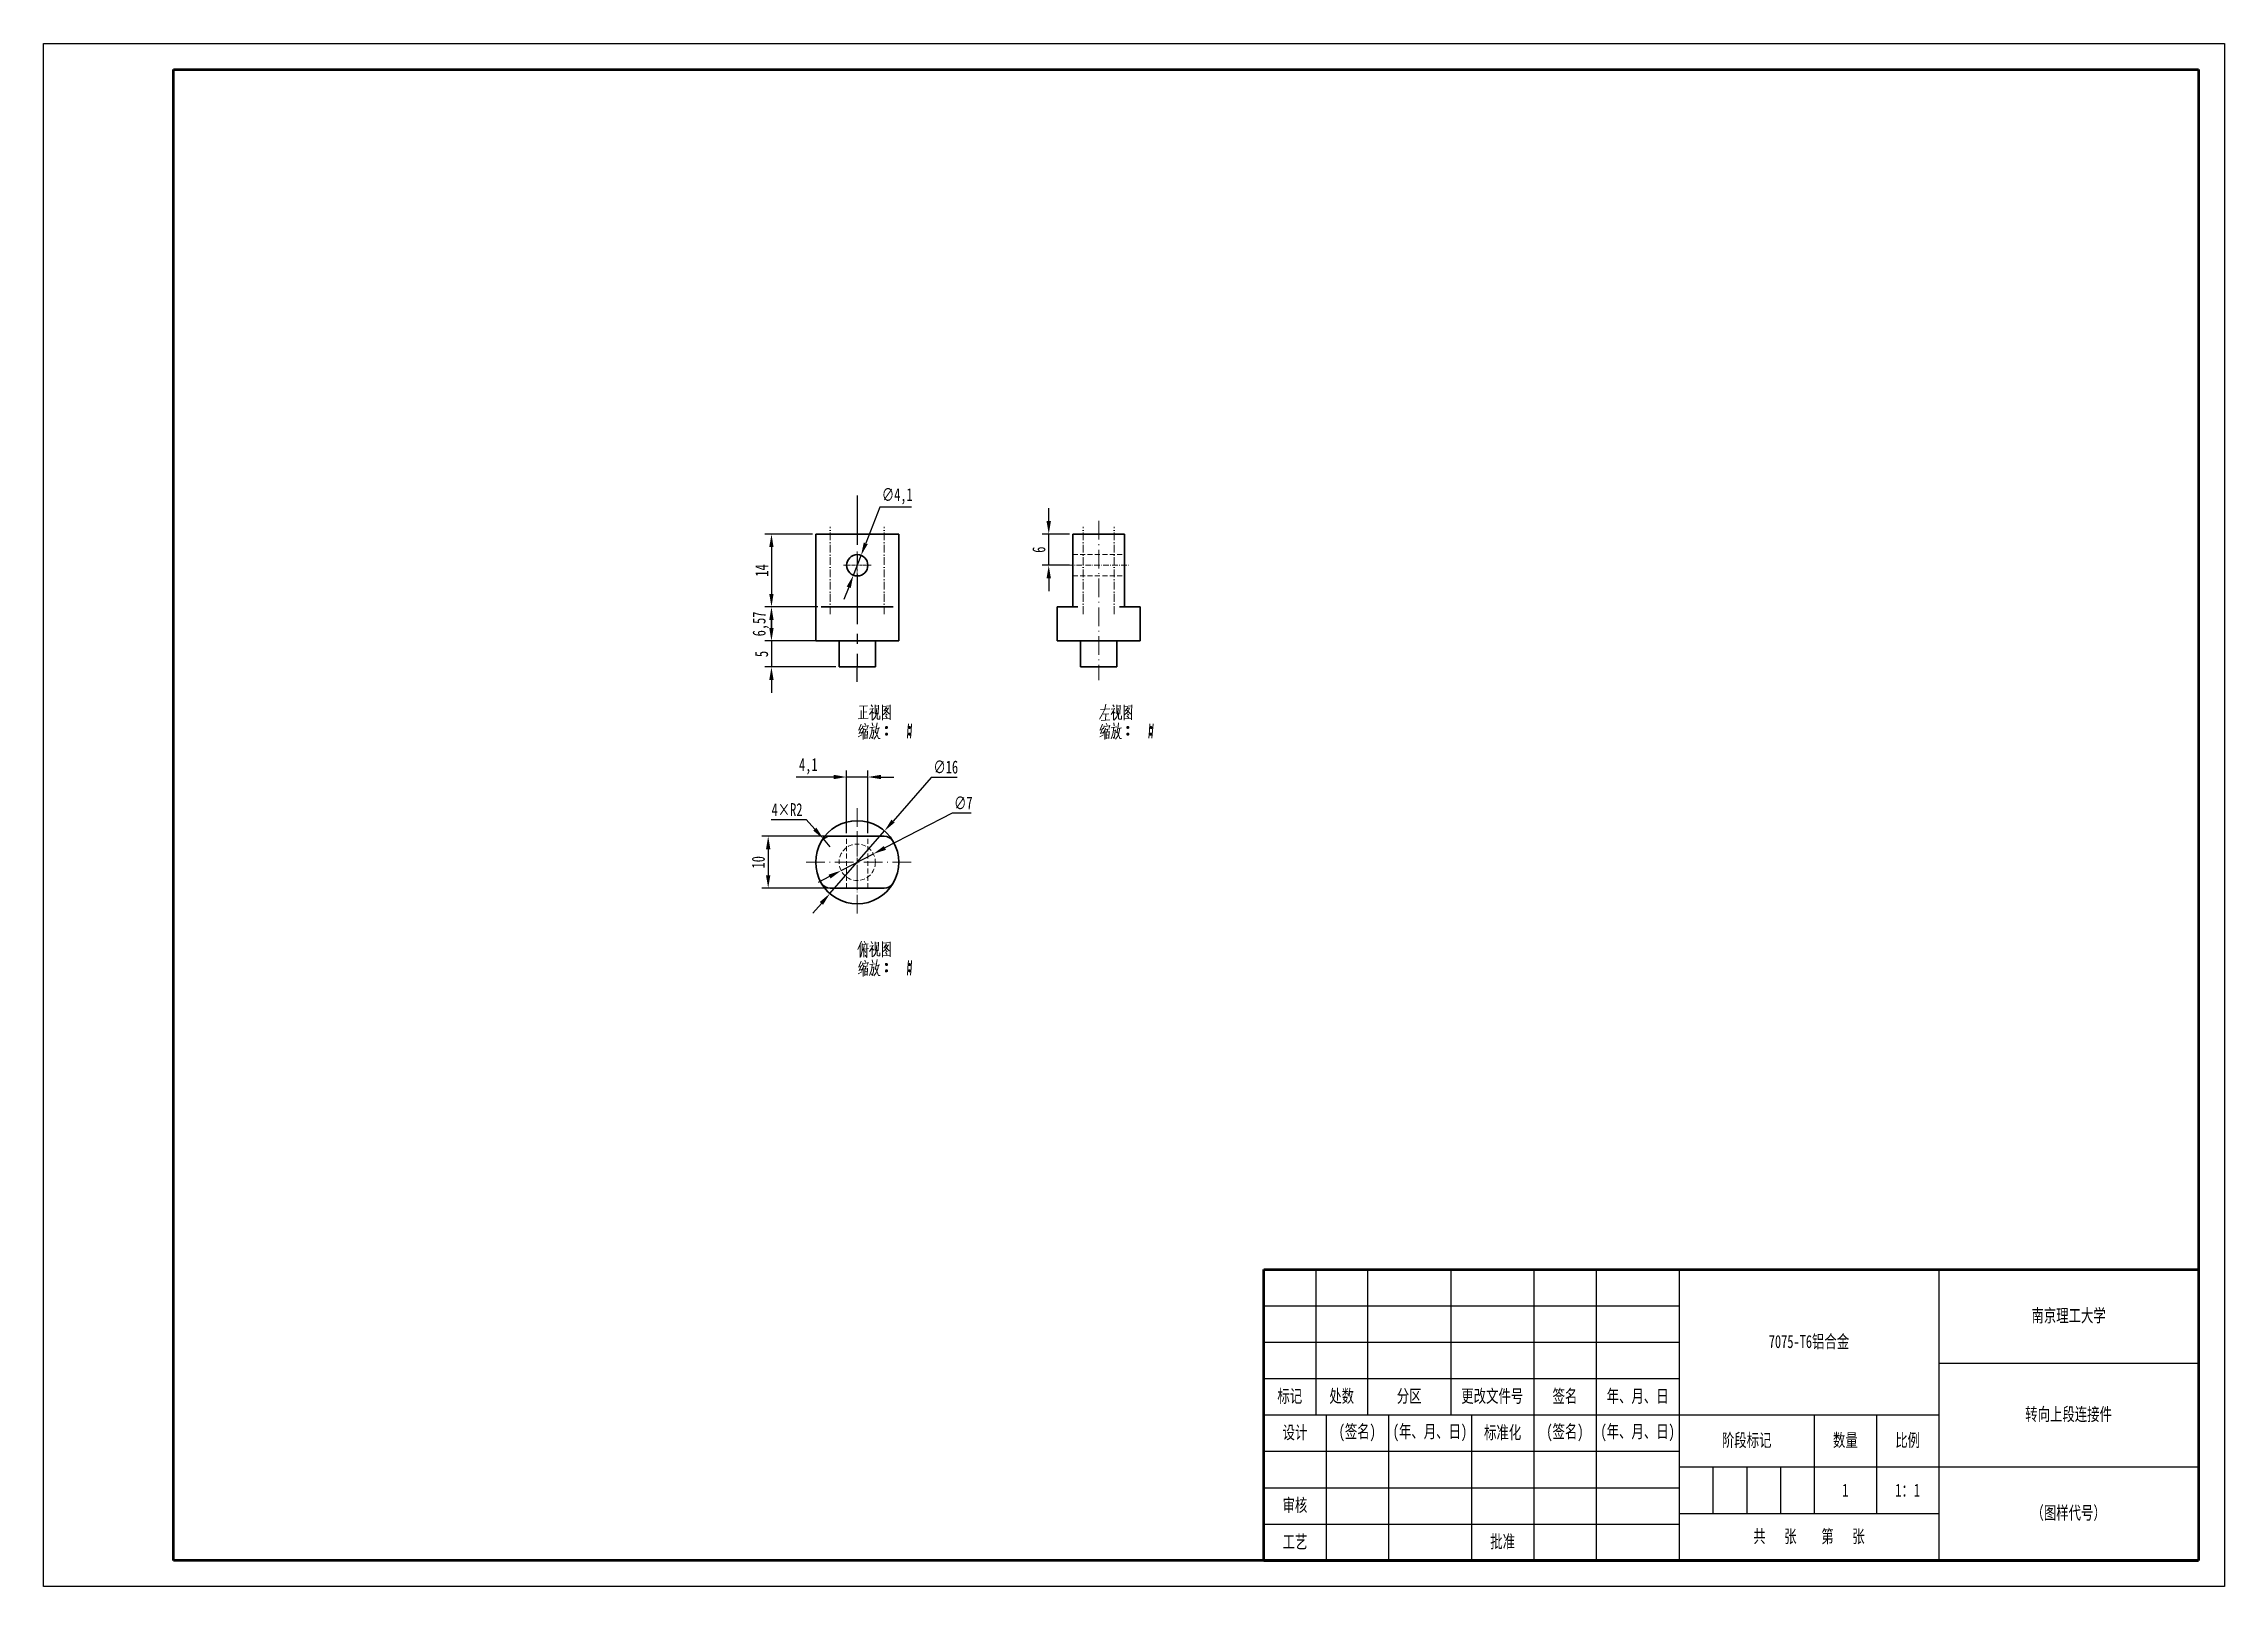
# Model space of a CAD drawing. Header units: millimetres. Extents: x 1050 to 2021, y 766 to 1186.
# Drawn here: x 1050 to 1470, y 765.6 to 1062.6 of the extents above; entities that cross this region are included whole.
import ezdxf

# ---------------------------------------------------------------- set-up
doc = ezdxf.new("R2010")
doc.units = ezdxf.units.MM
doc.header["$LTSCALE"] = 0.3
for name, pattern in [('CENTER', [50.8, 31.75, -6.35, 6.35, -6.35]), ('DASHDOT', [18.5, 12, -3, 0.5, -3]), ('DASHED', [19.05, 12.7, -6.35])]:
    doc.linetypes.add(name, pattern=pattern)
for name, color, linetype, lineweight in [('尺寸线', 3, 'Continuous', 25), ('粗实线', 7, 'Continuous', 50), ('细实线', 7, 'Continuous', 25), ('细文本', 7, 'Continuous', 25), ('细点画线', 1, 'CENTER', 25), ('虚线', 2, 'DASHED', 25)]:
    doc.layers.add(name, color=color, linetype=linetype, lineweight=lineweight)
doc.styles.add('NUT Standard', font='simfang.ttf', dxfattribs={"width": 0.7, "height": 2.5})
doc.dimstyles.new('NUT Standard', dxfattribs={"dimtxt": 2.5, "dimasz": 2.5, "dimexe": 1.25, "dimexo": 0.625, "dimtad": 1, "dimtoh": 1, "dimtxsty": 'NUT Standard', "dimcen": 2.5, "dimadec": 0, "dimazin": 0, "dimtfac": 1, "dimtmove": 0, "dimatfit": 3, "dimfxl": 1, "dimarcsym": 0})

msp = doc.modelspace()

# ---------------------------------------------------------------- texts
at = {"layer": '粗实线', "char_height": 2.5, "attachment_point": 5, "style": 'NUT Standard'}
for s, insert in [('\\pxqc;{\\fFangSong|b0|i0|c134|p49;1}', (1397.042, 784.119)), ('\\pxqc;{\\fFangSong|b0|i0|c134|p49;1：1}', (1409.042, 784.119))]:
    msp.add_mtext_dynamic_manual_height_columns(s, width=12, gutter_width=12.5, heights=[0], dxfattribs=dict(at, insert=insert))
at = {"layer": '细文本', "char_height": 2.5, "attachment_point": 5, "style": 'NUT Standard'}
for s, insert, width in [('{\\fFangSong|b0|i0|c134|p49;南京理工大学}', (1440.042, 817.619), 50), ('7075-T6铝合金', (1390.042, 812.619), 50), ('标记', (1290.042, 802.119), 10), ('处数', (1300.042, 802.119), 10), ('分区', (1313.042, 802.119), 16), ('更改文件号', (1329.042, 802.119), 16), ('签名', (1343.042, 802.119), 12), ('年、月、日', (1357.042, 802.119), 16), ('转向上段连接件', (1440.042, 798.619), 50), ('设计', (1291.042, 795.119), 12), ('(签名)', (1303.042, 795.119), 12), ('(年、月、日)', (1317.042, 795.119), 16), ('标准化', (1331.042, 795.119), 12), ('(签名)', (1343.042, 795.119), 12), ('(年、月、日)', (1357.042, 795.119), 16), ('阶段标记', (1378.042, 793.619), 26), ('数量', (1397.042, 793.619), 12), ('比例', (1409.042, 793.619), 12), ('审核', (1291.042, 781.119), 12), ('（图样代号）', (1440.042, 779.619), 50), ('工艺', (1291.042, 774.119), 12), ('批准', (1331.042, 774.119), 12), ('共   张    第   张', (1390.042, 775.119), 50)]:
    msp.add_mtext(s, dxfattribs=dict(at, insert=insert, width=width))

# ---------------------------------------------------------------- blocks, each defined once
blk = doc.blocks.new('*D5')
at = {"layer": 'Defpoints', "color": 0, "transparency": 16777216}
for p in [(1203.24, 947.62), (1190.22, 942.62), (1203.24, 942.62)]:
    blk.add_point(p, dxfattribs=at)
at = {"layer": '尺寸线', "color": 0, "lineweight": -2, "transparency": 16777216}
for p, q in [((1190.22, 950.12), (1190.22, 952.62)), ((1202.61, 947.62), (1188.97, 947.62)), ((1190.22, 947.62), (1190.22, 942.62)), ((1202.61, 942.62), (1188.97, 942.62)), ((1190.22, 940.12), (1190.22, 937.62))]:
    blk.add_line(p, q, dxfattribs=at)
at = {"layer": '尺寸线', "color": 0, "transparency": 16777216}
for points in [[(1189.8, 950.12), (1190.63, 950.12), (1190.22, 947.62)], [(1189.8, 940.12), (1190.63, 940.12), (1190.22, 942.62)]]:
    blk.add_solid(points, dxfattribs=at)
at = {"layer": '尺寸线', "color": 0, "transparency": 16777216, "insert": (1188.33, 945.12), "char_height": 2.5, "attachment_point": 5, "rotation": 90, "style": 'NUT Standard'}
blk.add_mtext('5', dxfattribs=at)
blk = doc.blocks.new('*D6')
at = {"layer": 'Defpoints', "color": 0, "transparency": 16777216}
for p in [(1199.81, 954.19), (1190.22, 947.62), (1199.81, 947.62)]:
    blk.add_point(p, dxfattribs=at)
at = {"layer": '尺寸线', "color": 0, "lineweight": -2, "transparency": 16777216}
for p, q in [((1199.18, 954.19), (1188.97, 954.19)), ((1190.22, 951.69), (1190.22, 950.12)), ((1199.18, 947.62), (1188.97, 947.62))]:
    blk.add_line(p, q, dxfattribs=at)
at = {"layer": '尺寸线', "color": 0, "transparency": 16777216}
for points in [[(1189.8, 951.69), (1190.63, 951.69), (1190.22, 954.19)], [(1189.8, 950.12), (1190.63, 950.12), (1190.22, 947.62)]]:
    blk.add_solid(points, dxfattribs=at)
at = {"layer": '尺寸线', "color": 0, "transparency": 16777216, "insert": (1188.15, 950.9), "char_height": 2.5, "attachment_point": 5, "rotation": 90, "style": 'NUT Standard'}
blk.add_mtext('6,57', dxfattribs=at)
blk = doc.blocks.new('*D7')
at = {"layer": 'Defpoints', "color": 0, "transparency": 16777216}
for p in [(1198.74, 968.19), (1190.22, 954.19), (1198.74, 954.19)]:
    blk.add_point(p, dxfattribs=at)
at = {"layer": '尺寸线', "color": 0, "lineweight": -2, "transparency": 16777216}
for p, q in [((1198.11, 968.19), (1188.97, 968.19)), ((1190.22, 965.69), (1190.22, 956.69)), ((1198.11, 954.19), (1188.97, 954.19))]:
    blk.add_line(p, q, dxfattribs=at)
at = {"layer": '尺寸线', "color": 0, "transparency": 16777216}
for points in [[(1189.8, 965.69), (1190.63, 965.69), (1190.22, 968.19)], [(1189.8, 956.69), (1190.63, 956.69), (1190.22, 954.19)]]:
    blk.add_solid(points, dxfattribs=at)
at = {"layer": '尺寸线', "color": 0, "transparency": 16777216, "insert": (1188.34, 961.19), "char_height": 2.5, "attachment_point": 5, "rotation": 90, "style": 'NUT Standard'}
blk.add_mtext('14', dxfattribs=at)
blk = doc.blocks.new('*D8')
at = {"layer": 'Defpoints', "color": 0, "transparency": 16777216}
for p in [(1207.48, 964.1), (1206, 960.28)]:
    blk.add_point(p, dxfattribs=at)
at = {"layer": '尺寸线', "color": 0, "lineweight": -2, "transparency": 16777216}
for p, q in [((1211.07, 973.38), (1208.38, 966.43)), ((1217.2, 973.38), (1211.07, 973.38)), ((1206, 960.28), (1207.48, 964.1)), ((1205.09, 957.95), (1204.19, 955.61))]:
    blk.add_line(p, q, dxfattribs=at)
at = {"layer": '尺寸线', "color": 0, "transparency": 16777216}
for points in [[(1207.99, 966.58), (1208.77, 966.28), (1207.48, 964.1)], [(1204.71, 958.1), (1205.48, 957.8), (1206, 960.28)]]:
    blk.add_solid(points, dxfattribs=at)
at = {"layer": '尺寸线', "color": 0, "transparency": 16777216, "insert": (1214.45, 975.47), "char_height": 2.5, "attachment_point": 5, "style": 'NUT Standard'}
blk.add_mtext('∅4,1', dxfattribs=at)
blk = doc.blocks.new('*D9')
at = {"layer": 'Defpoints', "color": 0, "transparency": 16777216}
for p in [(1243.62, 968.19), (1248.24, 968.19), (1248.24, 962.19)]:
    blk.add_point(p, dxfattribs=at)
at = {"layer": '尺寸线', "color": 0, "lineweight": -2, "transparency": 16777216}
for p, q in [((1243.62, 970.69), (1243.62, 973.19)), ((1247.62, 968.19), (1242.37, 968.19)), ((1243.62, 962.19), (1243.62, 968.19)), ((1247.62, 962.19), (1242.37, 962.19)), ((1243.62, 959.69), (1243.62, 957.19))]:
    blk.add_line(p, q, dxfattribs=at)
at = {"layer": '尺寸线', "color": 0, "transparency": 16777216}
for points in [[(1243.2, 970.69), (1244.04, 970.69), (1243.62, 968.19)], [(1243.2, 959.69), (1244.04, 959.69), (1243.62, 962.19)]]:
    blk.add_solid(points, dxfattribs=at)
at = {"layer": '尺寸线', "color": 0, "transparency": 16777216, "insert": (1241.73, 965.19), "char_height": 2.5, "attachment_point": 5, "rotation": 90, "style": 'NUT Standard'}
blk.add_mtext('6', dxfattribs=at)
blk = doc.blocks.new('*D10')
at = {"layer": 'Defpoints', "color": 0, "transparency": 16777216}
for p in [(1211.99, 911.05), (1201.48, 898.99)]:
    blk.add_point(p, dxfattribs=at)
at = {"layer": '尺寸线', "color": 0, "lineweight": -2, "transparency": 16777216}
for p, q in [((1220.98, 921.37), (1213.63, 912.94)), ((1225.97, 921.37), (1220.98, 921.37)), ((1201.48, 898.99), (1211.99, 911.05)), ((1199.84, 897.11), (1198.2, 895.22))]:
    blk.add_line(p, q, dxfattribs=at)
at = {"layer": '尺寸线', "color": 0, "transparency": 16777216}
for points in [[(1213.32, 913.21), (1213.95, 912.67), (1211.99, 911.05)], [(1199.52, 897.38), (1200.15, 896.83), (1201.48, 898.99)]]:
    blk.add_solid(points, dxfattribs=at)
at = {"layer": '尺寸线', "color": 0, "transparency": 16777216, "insert": (1223.79, 923.34), "char_height": 2.5, "attachment_point": 5, "style": 'NUT Standard'}
blk.add_mtext('∅16', dxfattribs=at)
blk = doc.blocks.new('*D11')
at = {"layer": 'Defpoints', "color": 0, "transparency": 16777216}
for p in [(1203.63, 903.42), (1209.85, 906.63)]:
    blk.add_point(p, dxfattribs=at)
at = {"layer": '尺寸线', "color": 0, "lineweight": -2, "transparency": 16777216}
for p, q in [((1225.01, 914.47), (1212.07, 907.78)), ((1228.7, 914.47), (1225.01, 914.47)), ((1203.63, 903.42), (1209.85, 906.63)), ((1201.41, 902.27), (1199.19, 901.12))]:
    blk.add_line(p, q, dxfattribs=at)
at = {"layer": '尺寸线', "color": 0, "transparency": 16777216}
for points in [[(1211.87, 908.15), (1212.26, 907.41), (1209.85, 906.63)], [(1201.21, 902.64), (1201.6, 901.9), (1203.63, 903.42)]]:
    blk.add_solid(points, dxfattribs=at)
at = {"layer": '尺寸线', "color": 0, "transparency": 16777216, "insert": (1227.17, 916.43), "char_height": 2.5, "attachment_point": 5, "style": 'NUT Standard'}
blk.add_mtext('∅7', dxfattribs=at)
blk = doc.blocks.new('*D12')
at = {"layer": 'Defpoints', "color": 0, "transparency": 16777216}
for p in [(1204.69, 921.43), (1204.69, 910.02), (1208.79, 910.02)]:
    blk.add_point(p, dxfattribs=at)
at = {"layer": '尺寸线', "color": 0, "lineweight": -2, "transparency": 16777216}
for p, q in [((1202.19, 921.43), (1194.95, 921.43)), ((1204.69, 910.65), (1204.69, 922.68)), ((1208.79, 921.43), (1204.69, 921.43)), ((1208.79, 910.65), (1208.79, 922.68)), ((1211.29, 921.43), (1213.79, 921.43))]:
    blk.add_line(p, q, dxfattribs=at)
at = {"layer": '尺寸线', "color": 0, "transparency": 16777216}
for points in [[(1202.19, 921.85), (1202.19, 921.02), (1204.69, 921.43)], [(1211.29, 921.85), (1211.29, 921.02), (1208.79, 921.43)]]:
    blk.add_solid(points, dxfattribs=at)
at = {"layer": '尺寸线', "color": 0, "transparency": 16777216, "insert": (1197.32, 923.5), "char_height": 2.5, "attachment_point": 5, "style": 'NUT Standard'}
blk.add_mtext('4,1', dxfattribs=at)
blk = doc.blocks.new('*D13')
at = {"layer": 'Defpoints', "color": 0, "transparency": 16777216}
for p in [(1200.22, 909.52), (1201.54, 908.02)]:
    blk.add_point(p, dxfattribs=at)
at = {"layer": '尺寸线', "color": 0, "lineweight": -2, "transparency": 16777216}
for p, q in [((1190.14, 913.28), (1196.92, 913.28)), ((1196.92, 913.28), (1198.57, 911.4)), ((1201.54, 908.02), (1200.22, 909.52))]:
    blk.add_line(p, q, dxfattribs=at)
at = {"layer": '尺寸线', "color": 0, "transparency": 16777216}
blk.add_solid([(1198.88, 911.68), (1198.25, 911.13), (1200.22, 909.52)], dxfattribs=at)
at = {"layer": '尺寸线', "color": 0, "transparency": 16777216, "insert": (1193.22, 915.15), "char_height": 2.5, "attachment_point": 5, "style": 'NUT Standard'}
blk.add_mtext('4×R2', dxfattribs=at)
blk = doc.blocks.new('*D14')
at = {"layer": 'Defpoints', "color": 0, "transparency": 16777216}
for p in [(1206.74, 910.02), (1189.59, 900.02), (1206.74, 900.02)]:
    blk.add_point(p, dxfattribs=at)
at = {"layer": '尺寸线', "color": 0, "lineweight": -2, "transparency": 16777216}
for p, q in [((1206.11, 910.02), (1188.34, 910.02)), ((1189.59, 907.52), (1189.59, 902.52)), ((1206.11, 900.02), (1188.34, 900.02))]:
    blk.add_line(p, q, dxfattribs=at)
at = {"layer": '尺寸线', "color": 0, "transparency": 16777216}
for points in [[(1189.17, 907.52), (1190.01, 907.52), (1189.59, 910.02)], [(1189.17, 902.52), (1190.01, 902.52), (1189.59, 900.02)]]:
    blk.add_solid(points, dxfattribs=at)
at = {"layer": '尺寸线', "color": 0, "transparency": 16777216, "insert": (1187.7, 905.02), "char_height": 2.5, "attachment_point": 5, "rotation": 90, "style": 'NUT Standard'}
blk.add_mtext('10', dxfattribs=at)

# ---------------------------------------------------------------- dimensions: what is measured, and where the dimension line sits
at = {"layer": '尺寸线'}
for p1, p2, picture, middle in [((1205.996, 960.278), (1207.476, 964.102), '*D8', (1214.447, 973.383)), ((1201.481, 898.99), (1211.991, 911.054), '*D10', (1223.787, 921.375)), ((1203.627, 903.415), (1209.845, 906.629), '*D11', (1227.167, 914.469))]:
    dim = msp.add_diameter_dim_2p(p1=p1, p2=p2, dimstyle='NUT Standard', dxfattribs=at)
    dim.commit()
    dim.dimension.update_dxf_attribs({"geometry": picture, "text_midpoint": middle, "dimtype": 163})
for p1, p2, distance, picture, middle in [((1248.241, 962.19), (1248.241, 968.19), 4.62, '*D9', (1241.732, 965.19)), ((1198.736, 968.19), (1198.736, 954.19), -8.518, '*D7', (1188.343, 961.19)), ((1199.808, 954.19), (1199.808, 947.617), -9.59, '*D6', (1188.15, 950.904)), ((1203.236, 947.617), (1203.236, 942.617), -13.018, '*D5', (1188.329, 945.117)), ((1208.786, 910.022), (1204.686, 910.022), -11.413, '*D12', (1197.316, 923.503)), ((1206.736, 910.022), (1206.736, 900.022), -17.146, '*D14', (1187.7, 905.022))]:
    dim = msp.add_aligned_dim(p1=p1, p2=p2, distance=distance, dimstyle='NUT Standard', dxfattribs=at)
    dim.commit()
    dim.dimension.update_dxf_attribs({"geometry": picture, "text_midpoint": middle})
dim = msp.add_radius_dim(center=(1201.54, 908.022), mpoint=(1200.219, 909.524), text='4×<>', dimstyle='NUT Standard', dxfattribs=at)
dim.commit()
dim.dimension.update_dxf_attribs({"geometry": '*D13', "text_midpoint": (1193.216, 915.153)})

# ---------------------------------------------------------------- linework, layer by layer
for p, q in [((1050.042, 1062.619), (1470.042, 1062.619)), ((1050.042, 765.619), (1050.042, 1062.619)), ((1470.042, 1062.619), (1470.042, 765.619)), ((1470.042, 765.619), (1050.042, 765.619))]:
    msp.add_line(p, q)
at = {"color": 7, "lineweight": 35}
for p, q in [((1199.808, 968.19), (1198.736, 968.19)), ((1198.736, 954.19), (1198.736, 968.19)), ((1201.54, 968.19), (1199.808, 968.19)), ((1211.932, 968.19), (1201.54, 968.19)), ((1213.664, 968.19), (1211.932, 968.19)), ((1214.736, 968.19), (1213.664, 968.19)), ((1214.736, 954.19), (1214.736, 968.19)), ((1248.241, 954.19), (1248.241, 968.19)), ((1249.241, 968.19), (1248.241, 968.19)), ((1257.241, 968.19), (1249.241, 968.19)), ((1258.241, 968.19), (1257.241, 968.19)), ((1258.241, 954.19), (1258.241, 968.19)), ((1198.736, 954.19), (1198.736, 947.617)), ((1199.808, 954.19), (1213.664, 954.19)), ((1214.736, 954.19), (1214.736, 947.617)), ((1245.241, 954.19), (1249.241, 954.19)), ((1245.241, 947.617), (1245.241, 954.19)), ((1257.241, 954.19), (1261.241, 954.19)), ((1261.241, 947.617), (1261.241, 954.19)), ((1214.736, 947.617), (1198.736, 947.617)), ((1203.236, 947.617), (1203.236, 942.617)), ((1210.236, 947.617), (1210.236, 942.617)), ((1253.241, 947.617), (1245.241, 947.617)), ((1249.741, 947.617), (1249.741, 942.617)), ((1261.241, 947.617), (1253.241, 947.617)), ((1256.741, 947.617), (1256.741, 942.617)), ((1203.236, 942.617), (1210.236, 942.617)), ((1249.741, 942.617), (1253.241, 942.617)), ((1253.241, 942.617), (1256.741, 942.617)), ((1211.932, 910.022), (1201.54, 910.022)), ((1211.932, 900.022), (1201.54, 900.022))]:
    msp.add_line(p, q, dxfattribs=at)
at = {"color": 7, "lineweight": 13}
for points in [[(1206.911, 932.642), (1208.871, 932.747)], [(1207.191, 935.057), (1208.696, 935.127)], [(1207.471, 934.252), (1207.471, 932.677)], [(1207.961, 935.057), (1207.961, 933.902), (1207.961, 932.712)], [(1207.961, 933.937), (1208.591, 934.007)], [(1209.781, 934.672), (1209.606, 934.182), (1209.116, 933.447)], [(1209.151, 934.462), (1209.711, 934.532)], [(1209.431, 935.337), (1209.711, 934.917)], [(1209.606, 934.182), (1209.606, 932.397)], [(1209.606, 934.007), (1209.921, 933.692)], [(1209.711, 932.397), (1209.991, 932.677)], [(1209.991, 932.677), (1210.236, 933.027)], [(1210.201, 935.302), (1210.201, 933.622)], [(1210.866, 935.127), (1210.201, 935.057)], [(1210.411, 933.657), (1210.236, 933.027)], [(1210.516, 934.707), (1210.411, 933.657)], [(1210.551, 932.677), (1210.551, 933.762)], [(1210.691, 932.572), (1210.551, 932.677)], [(1211.111, 932.572), (1210.691, 932.572)], [(1210.796, 933.552), (1210.866, 935.232)], [(1211.111, 933.202), (1211.111, 932.572)], [(1211.636, 935.337), (1211.636, 933.867), (1211.636, 932.362)], [(1211.636, 935.302), (1211.636, 933.902), (1211.636, 932.502)], [(1213.106, 935.162), (1211.636, 935.022)], [(1211.636, 932.607), (1213.001, 932.712)], [(1211.706, 933.412), (1212.196, 933.832)], [(1212.406, 934.882), (1211.846, 934.077)], [(1212.161, 934.322), (1212.861, 933.587)], [(1212.161, 933.237), (1212.511, 932.852)], [(1212.196, 934.532), (1212.651, 934.602)], [(1212.196, 933.832), (1212.406, 934.112)], [(1212.266, 933.622), (1212.511, 933.342)], [(1212.406, 934.112), (1212.756, 934.742)], [(1212.861, 933.587), (1213.036, 933.622)], [(1213.071, 932.432), (1213.071, 932.537), (1213.001, 932.712)], [(1213.071, 932.537), (1213.071, 933.902), (1213.106, 935.302)], [(1253.941, 933.447), (1253.381, 932.572)], [(1253.591, 934.427), (1255.411, 934.567)], [(1253.696, 932.327), (1255.411, 932.432)], [(1254.396, 934.497), (1253.941, 933.447)], [(1254.081, 933.517), (1255.166, 933.622)], [(1254.606, 935.442), (1254.396, 934.497)], [(1254.606, 933.552), (1254.571, 932.362)], [(1256.286, 934.672), (1256.111, 934.182), (1255.621, 933.447)], [(1255.656, 934.462), (1256.216, 934.532)], [(1255.936, 935.337), (1256.216, 934.917)], [(1256.111, 934.182), (1256.111, 932.397)], [(1256.111, 934.007), (1256.426, 933.692)], [(1256.216, 932.397), (1256.496, 932.677)], [(1256.496, 932.677), (1256.741, 933.027)], [(1256.706, 935.302), (1256.706, 933.622)], [(1257.371, 935.127), (1256.706, 935.057)], [(1256.916, 933.657), (1256.741, 933.027)], [(1257.021, 934.707), (1256.916, 933.657)], [(1257.056, 932.677), (1257.056, 933.762)], [(1257.196, 932.572), (1257.056, 932.677)], [(1257.616, 932.572), (1257.196, 932.572)], [(1257.301, 933.552), (1257.371, 935.232)], [(1257.616, 933.202), (1257.616, 932.572)], [(1258.141, 935.337), (1258.141, 933.867), (1258.141, 932.362)], [(1258.141, 935.302), (1258.141, 933.902), (1258.141, 932.502)], [(1259.611, 935.162), (1258.141, 935.022)], [(1258.141, 932.607), (1259.506, 932.712)], [(1258.211, 933.412), (1258.701, 933.832)], [(1258.911, 934.882), (1258.351, 934.077)], [(1258.666, 934.322), (1259.366, 933.587)], [(1258.666, 933.237), (1259.016, 932.852)], [(1258.701, 934.532), (1259.156, 934.602)], [(1258.701, 933.832), (1258.911, 934.112)], [(1258.771, 933.622), (1259.016, 933.342)], [(1258.911, 934.112), (1259.261, 934.742)], [(1259.366, 933.587), (1259.541, 933.622)], [(1259.576, 932.432), (1259.576, 932.537), (1259.506, 932.712)], [(1259.576, 932.537), (1259.576, 933.902), (1259.611, 935.302)], [(1206.946, 929.142), (1207.646, 929.527)], [(1207.401, 930.577), (1206.981, 930.437)], [(1207.471, 931.592), (1207.016, 930.507)], [(1207.051, 929.807), (1207.576, 929.982)], [(1207.541, 930.822), (1207.086, 929.807)], [(1207.856, 930.297), (1207.541, 929.807)], [(1207.786, 931.277), (1207.681, 930.717)], [(1207.786, 931.137), (1208.836, 931.277)], [(1208.031, 930.857), (1207.856, 930.297)], [(1207.891, 930.367), (1207.891, 928.652)], [(1208.101, 930.577), (1208.801, 930.682)], [(1208.171, 931.767), (1208.346, 931.382)], [(1208.171, 930.157), (1208.206, 928.757)], [(1208.171, 930.052), (1208.696, 930.122)], [(1208.206, 929.492), (1208.591, 929.562)], [(1208.661, 929.002), (1208.241, 928.932)], [(1208.416, 930.612), (1208.346, 930.052)], [(1208.731, 930.227), (1208.661, 928.827)], [(1208.871, 931.382), (1208.731, 930.927)], [(1209.641, 930.997), (1209.536, 930.087), (1209.431, 929.667), (1209.116, 928.792)], [(1209.151, 930.927), (1210.201, 931.067)], [(1209.956, 930.507), (1209.851, 929.667), (1209.711, 928.827), (1209.501, 929.107)], [(1209.571, 930.332), (1209.956, 930.402)], [(1209.641, 931.837), (1209.746, 931.277)], [(1210.341, 929.247), (1209.956, 928.722)], [(1210.341, 930.507), (1210.166, 929.947)], [(1210.271, 930.262), (1210.831, 928.827)], [(1210.481, 931.137), (1210.341, 930.507)], [(1210.621, 929.877), (1210.341, 929.247)], [(1210.411, 930.752), (1211.111, 930.892)], [(1210.551, 931.872), (1210.481, 931.137)], [(1210.831, 930.822), (1210.621, 929.877)], [(1210.831, 928.827), (1211.146, 928.827)], [(1212.161, 930.962), (1212.546, 930.962)], [(1212.161, 929.702), (1212.546, 929.702)], [(1212.196, 931.067), (1212.511, 931.067)], [(1212.196, 930.822), (1212.511, 930.822)], [(1212.196, 929.807), (1212.511, 929.807)], [(1212.196, 929.562), (1212.511, 929.562)], [(1216.606, 931.697), (1216.501, 930.297), (1216.396, 928.897)], [(1216.606, 930.962), (1216.991, 930.962)], [(1216.606, 929.702), (1216.991, 929.702)], [(1216.641, 931.067), (1216.956, 931.067)], [(1216.641, 930.822), (1216.956, 930.822)], [(1216.641, 929.807), (1216.956, 929.807)], [(1216.641, 929.562), (1216.956, 929.562)], [(1217.201, 931.697), (1217.096, 930.297), (1216.991, 928.897)], [(1253.451, 929.142), (1254.151, 929.527)], [(1253.906, 930.577), (1253.486, 930.437)], [(1253.976, 931.592), (1253.521, 930.507)], [(1253.556, 929.807), (1254.081, 929.982)], [(1254.046, 930.822), (1253.591, 929.807)], [(1254.361, 930.297), (1254.046, 929.807)], [(1254.291, 931.277), (1254.186, 930.717)], [(1254.291, 931.137), (1255.341, 931.277)], [(1254.536, 930.857), (1254.361, 930.297)], [(1254.396, 930.367), (1254.396, 928.652)], [(1254.606, 930.577), (1255.306, 930.682)], [(1254.676, 931.767), (1254.851, 931.382)], [(1254.676, 930.157), (1254.711, 928.757)], [(1254.676, 930.052), (1255.201, 930.122)], [(1254.711, 929.492), (1255.096, 929.562)], [(1255.166, 929.002), (1254.746, 928.932)], [(1254.921, 930.612), (1254.851, 930.052)], [(1255.236, 930.227), (1255.166, 928.827)], [(1255.376, 931.382), (1255.236, 930.927)], [(1256.146, 930.997), (1256.041, 930.087), (1255.936, 929.667), (1255.621, 928.792)], [(1255.656, 930.927), (1256.706, 931.067)], [(1256.461, 930.507), (1256.356, 929.667), (1256.216, 928.827), (1256.006, 929.107)], [(1256.076, 930.332), (1256.461, 930.402)], [(1256.146, 931.837), (1256.251, 931.277)], [(1256.846, 929.247), (1256.461, 928.722)], [(1256.846, 930.507), (1256.671, 929.947)], [(1256.776, 930.262), (1257.336, 928.827)], [(1256.986, 931.137), (1256.846, 930.507)], [(1257.126, 929.877), (1256.846, 929.247)], [(1256.916, 930.752), (1257.616, 930.892)], [(1257.056, 931.872), (1256.986, 931.137)], [(1257.336, 930.822), (1257.126, 929.877)], [(1257.336, 928.827), (1257.651, 928.827)], [(1258.666, 930.962), (1259.051, 930.962)], [(1258.666, 929.702), (1259.051, 929.702)], [(1258.701, 931.067), (1259.016, 931.067)], [(1258.701, 930.822), (1259.016, 930.822)], [(1258.701, 929.807), (1259.016, 929.807)], [(1258.701, 929.562), (1259.016, 929.562)], [(1263.111, 931.697), (1263.006, 930.297), (1262.901, 928.897)], [(1263.111, 930.962), (1263.496, 930.962)], [(1263.111, 929.702), (1263.496, 929.702)], [(1263.146, 931.067), (1263.461, 931.067)], [(1263.146, 930.822), (1263.461, 930.822)], [(1263.146, 929.807), (1263.461, 929.807)], [(1263.146, 929.562), (1263.461, 929.562)], [(1263.706, 931.697), (1263.601, 930.297), (1263.496, 928.897)], [(1207.541, 889.847), (1206.841, 888.237)], [(1207.296, 889.182), (1207.296, 887.957), (1207.296, 886.697)], [(1207.576, 887.432), (1207.401, 886.802)], [(1207.681, 888.062), (1207.576, 887.432)], [(1207.716, 889.357), (1207.681, 888.062)], [(1207.716, 889.112), (1208.836, 889.287)], [(1207.996, 888.482), (1207.751, 888.027)], [(1208.101, 889.007), (1207.996, 888.482)], [(1207.996, 888.482), (1207.996, 886.732)], [(1208.101, 889.812), (1208.311, 889.322)], [(1208.101, 888.307), (1208.906, 888.447)], [(1208.171, 888.062), (1208.311, 887.642)], [(1208.556, 886.697), (1208.276, 887.152)], [(1208.556, 889.112), (1208.556, 887.922), (1208.556, 886.697)], [(1209.781, 889.077), (1209.606, 888.587), (1209.116, 887.852)], [(1209.151, 888.867), (1209.711, 888.937)], [(1209.431, 889.742), (1209.711, 889.322)], [(1209.606, 888.587), (1209.606, 886.802)], [(1209.606, 888.412), (1209.921, 888.097)], [(1209.641, 886.242), (1209.746, 885.682)], [(1209.711, 886.802), (1209.991, 887.082)], [(1209.991, 887.082), (1210.236, 887.432)], [(1210.201, 889.707), (1210.201, 888.027)], [(1210.866, 889.532), (1210.201, 889.462)], [(1210.411, 888.062), (1210.236, 887.432)], [(1210.516, 889.112), (1210.411, 888.062)], [(1210.551, 886.277), (1210.481, 885.542)], [(1210.551, 887.082), (1210.551, 888.167)], [(1210.691, 886.977), (1210.551, 887.082)], [(1211.111, 886.977), (1210.691, 886.977)], [(1210.796, 887.957), (1210.866, 889.637)], [(1211.111, 887.607), (1211.111, 886.977)], [(1211.636, 889.742), (1211.636, 888.272), (1211.636, 886.767)], [(1211.636, 889.707), (1211.636, 888.307), (1211.636, 886.907)], [(1213.106, 889.567), (1211.636, 889.427)], [(1211.636, 887.012), (1213.001, 887.117)], [(1211.706, 887.817), (1212.196, 888.237)], [(1212.406, 889.287), (1211.846, 888.482)], [(1212.161, 888.727), (1212.861, 887.992)], [(1212.161, 887.642), (1212.511, 887.257)], [(1212.196, 888.937), (1212.651, 889.007)], [(1212.196, 888.237), (1212.406, 888.517)], [(1212.266, 888.027), (1212.511, 887.747)], [(1212.406, 888.517), (1212.756, 889.147)], [(1212.861, 887.992), (1213.036, 888.027)], [(1213.071, 886.837), (1213.071, 886.942), (1213.001, 887.117)], [(1213.071, 886.942), (1213.071, 888.307), (1213.106, 889.707)], [(1206.946, 883.547), (1207.646, 883.932)], [(1207.401, 884.982), (1206.981, 884.842)], [(1207.471, 885.997), (1207.016, 884.912)], [(1207.051, 884.212), (1207.576, 884.387)], [(1207.541, 885.227), (1207.086, 884.212)], [(1207.856, 884.702), (1207.541, 884.212)], [(1207.786, 885.682), (1207.681, 885.122)], [(1207.786, 885.542), (1208.836, 885.682)], [(1208.031, 885.262), (1207.856, 884.702)], [(1207.891, 884.772), (1207.891, 883.057)], [(1208.101, 884.982), (1208.801, 885.087)], [(1208.171, 886.172), (1208.346, 885.787)], [(1208.171, 884.562), (1208.206, 883.162)], [(1208.171, 884.457), (1208.696, 884.527)], [(1208.206, 883.897), (1208.591, 883.967)], [(1208.661, 883.407), (1208.241, 883.337)], [(1208.416, 885.017), (1208.346, 884.457)], [(1208.731, 884.632), (1208.661, 883.232)], [(1208.871, 885.787), (1208.731, 885.332)], [(1209.641, 885.402), (1209.536, 884.492), (1209.431, 884.072), (1209.116, 883.197)], [(1209.151, 885.332), (1210.201, 885.472)], [(1209.956, 884.912), (1209.851, 884.072), (1209.711, 883.232), (1209.501, 883.512)], [(1209.571, 884.737), (1209.956, 884.807)], [(1210.341, 883.652), (1209.956, 883.127)], [(1210.341, 884.912), (1210.166, 884.352)], [(1210.271, 884.667), (1210.831, 883.232)], [(1210.481, 885.542), (1210.341, 884.912)], [(1210.621, 884.282), (1210.341, 883.652)], [(1210.411, 885.157), (1211.111, 885.297)], [(1210.831, 885.227), (1210.621, 884.282)], [(1210.831, 883.232), (1211.146, 883.232)], [(1212.161, 885.367), (1212.546, 885.367)], [(1212.161, 884.107), (1212.546, 884.107)], [(1212.196, 885.472), (1212.511, 885.472)], [(1212.196, 885.227), (1212.511, 885.227)], [(1212.196, 884.212), (1212.511, 884.212)], [(1212.196, 883.967), (1212.511, 883.967)], [(1216.606, 886.102), (1216.501, 884.702), (1216.396, 883.302)], [(1216.606, 885.367), (1216.991, 885.367)], [(1216.606, 884.107), (1216.991, 884.107)], [(1216.641, 885.472), (1216.956, 885.472)], [(1216.641, 885.227), (1216.956, 885.227)], [(1216.641, 884.212), (1216.956, 884.212)], [(1216.641, 883.967), (1216.956, 883.967)], [(1217.201, 886.102), (1217.096, 884.702), (1216.991, 883.302)]]:
    msp.add_lwpolyline(points, dxfattribs=at)
for points in [[(1212.266, 930.752), (1212.441, 930.752), (1212.546, 930.857), (1212.546, 931.032), (1212.441, 931.137), (1212.266, 931.137), (1212.161, 931.032), (1212.161, 930.857)], [(1212.266, 929.492), (1212.441, 929.492), (1212.546, 929.597), (1212.546, 929.772), (1212.441, 929.877), (1212.266, 929.877), (1212.161, 929.772), (1212.161, 929.597)], [(1216.711, 930.752), (1216.886, 930.752), (1216.991, 930.857), (1216.991, 931.032), (1216.886, 931.137), (1216.711, 931.137), (1216.606, 931.032), (1216.606, 930.857)], [(1216.711, 929.492), (1216.886, 929.492), (1216.991, 929.597), (1216.991, 929.772), (1216.886, 929.877), (1216.711, 929.877), (1216.606, 929.772), (1216.606, 929.597)], [(1258.771, 930.752), (1258.946, 930.752), (1259.051, 930.857), (1259.051, 931.032), (1258.946, 931.137), (1258.771, 931.137), (1258.666, 931.032), (1258.666, 930.857)], [(1258.771, 929.492), (1258.946, 929.492), (1259.051, 929.597), (1259.051, 929.772), (1258.946, 929.877), (1258.771, 929.877), (1258.666, 929.772), (1258.666, 929.597)], [(1263.216, 930.752), (1263.391, 930.752), (1263.496, 930.857), (1263.496, 931.032), (1263.391, 931.137), (1263.216, 931.137), (1263.111, 931.032), (1263.111, 930.857)], [(1263.216, 929.492), (1263.391, 929.492), (1263.496, 929.597), (1263.496, 929.772), (1263.391, 929.877), (1263.216, 929.877), (1263.111, 929.772), (1263.111, 929.597)], [(1212.266, 885.157), (1212.441, 885.157), (1212.546, 885.262), (1212.546, 885.437), (1212.441, 885.542), (1212.266, 885.542), (1212.161, 885.437), (1212.161, 885.262)], [(1212.266, 883.897), (1212.441, 883.897), (1212.546, 884.002), (1212.546, 884.177), (1212.441, 884.282), (1212.266, 884.282), (1212.161, 884.177), (1212.161, 884.002)], [(1216.711, 885.157), (1216.886, 885.157), (1216.991, 885.262), (1216.991, 885.437), (1216.886, 885.542), (1216.711, 885.542), (1216.606, 885.437), (1216.606, 885.262)], [(1216.711, 883.897), (1216.886, 883.897), (1216.991, 884.002), (1216.991, 884.177), (1216.886, 884.282), (1216.711, 884.282), (1216.606, 884.177), (1216.606, 884.002)]]:
    msp.add_lwpolyline(points, close=True, dxfattribs=at)
at = {"color": 7, "lineweight": 35}
msp.add_circle((1206.736, 962.19), 2.05, dxfattribs=at)
for centre, radius, start, end in [((1206.736, 905.022), 8, 30, 150), ((1206.736, 905.022), 8, 150, 210), ((1201.54, 908.022), 2, 90, 150), ((1211.932, 908.022), 2, 30, 90), ((1206.736, 905.022), 8, 330, 30), ((1206.736, 905.022), 8, 210, 330), ((1201.54, 902.022), 2, 210, 270), ((1211.932, 902.022), 2, 270, 330)]:
    msp.add_arc(centre, radius, start, end, dxfattribs=at)
at = {"layer": '粗实线'}
for p, q in [((1075.042, 770.619), (1075.042, 1057.619)), ((1075.042, 1057.619), (1465.042, 1057.619)), ((1465.042, 1057.619), (1465.042, 770.619)), ((1285.042, 826.619), (1465.042, 826.619)), ((1285.042, 770.619), (1285.042, 826.619)), ((1465.042, 770.619), (1075.042, 770.619)), ((1285.042, 770.619), (1465.042, 770.619))]:
    msp.add_line(p, q, dxfattribs=at)
at = {"layer": '细实线'}
for p, q in [((1295.042, 826.619), (1295.042, 798.619)), ((1305.042, 826.619), (1305.042, 798.619)), ((1321.042, 826.619), (1321.042, 798.619)), ((1337.042, 826.619), (1337.042, 798.619)), ((1349.042, 826.619), (1349.042, 798.619)), ((1365.042, 826.619), (1365.042, 770.619)), ((1415.042, 826.619), (1415.042, 770.619)), ((1285.042, 819.619), (1365.042, 819.619)), ((1285.042, 812.619), (1365.042, 812.619)), ((1415.042, 808.619), (1465.042, 808.619)), ((1285.042, 805.619), (1365.042, 805.619)), ((1285.042, 798.619), (1415.042, 798.619)), ((1297.042, 798.619), (1297.042, 770.619)), ((1309.042, 798.619), (1309.042, 770.619)), ((1325.042, 798.619), (1325.042, 770.619)), ((1337.042, 798.619), (1337.042, 770.619)), ((1349.042, 798.619), (1349.042, 770.619)), ((1391.042, 798.619), (1391.042, 779.619)), ((1403.042, 798.619), (1403.042, 779.619)), ((1285.042, 791.619), (1365.042, 791.619)), ((1365.042, 788.619), (1465.042, 788.619)), ((1371.542, 788.619), (1371.542, 779.619)), ((1378.042, 788.619), (1378.042, 779.619)), ((1384.542, 788.619), (1384.542, 779.619)), ((1285.042, 784.619), (1365.042, 784.619)), ((1285.042, 777.619), (1365.042, 777.619)), ((1365.042, 779.619), (1415.042, 779.619))]:
    msp.add_line(p, q, dxfattribs=at)
at = {"layer": '细点画线'}
msp.add_line((1206.736, 975.639), (1206.692, 939.761), dxfattribs=at)
at = {"layer": '细点画线', "linetype": 'DASHDOT', "lineweight": 13}
for p, q in [((1253.241, 970.747), (1253.241, 940.06)), ((1206.736, 915.422), (1206.736, 894.622)), ((1217.136, 905.022), (1196.336, 905.022))]:
    msp.add_line(p, q, dxfattribs=at)
at = {"layer": '细点画线', "linetype": 'DASHDOT', "lineweight": 13, "ltscale": 0.42}
for p, q in [((1201.54, 952.79), (1201.54, 969.59)), ((1211.932, 952.79), (1211.932, 969.59)), ((1250.241, 952.79), (1250.241, 969.59)), ((1256.241, 952.79), (1256.241, 969.59))]:
    msp.add_line(p, q, dxfattribs=at)
at = {"layer": '细点画线', "linetype": 'DASHDOT', "lineweight": 13, "ltscale": 0.13325}
for p, q in [((1209.401, 962.19), (1204.071, 962.19)), ((1206.736, 964.855), (1206.736, 959.525))]:
    msp.add_line(p, q, dxfattribs=at)
at = {"layer": '细点画线', "linetype": 'DASHDOT', "lineweight": 13, "ltscale": 0.3}
msp.add_line((1247.241, 962.19), (1259.241, 962.19), dxfattribs=at)
at = {"layer": '细点画线', "linetype": 'DASHDOT', "lineweight": 13, "ltscale": 0.300015}
msp.add_line((1206.736, 911.022), (1206.736, 899.022), dxfattribs=at)
at = {"layer": '虚线', "linetype": 'DASHED', "lineweight": 13, "ltscale": 0.25}
for p, q in [((1248.241, 964.24), (1258.241, 964.24)), ((1248.241, 960.14), (1258.241, 960.14)), ((1204.686, 900.022), (1204.686, 910.022)), ((1208.786, 900.022), (1208.786, 910.022))]:
    msp.add_line(p, q, dxfattribs=at)
at = {"layer": '虚线', "linetype": 'DASHED', "lineweight": 13, "ltscale": 0.233333}
msp.add_circle((1206.736, 905.022), 3.5, dxfattribs=at)

msp.set_redraw_order([(e.dxf.handle, doc.entitydb.next_handle()) for e in msp.query("TEXT MTEXT ATTDEF DIMENSION ARC_DIMENSION")])  # texts and dimensions are drawn at this point

doc.saveas('drawing.dxf')
